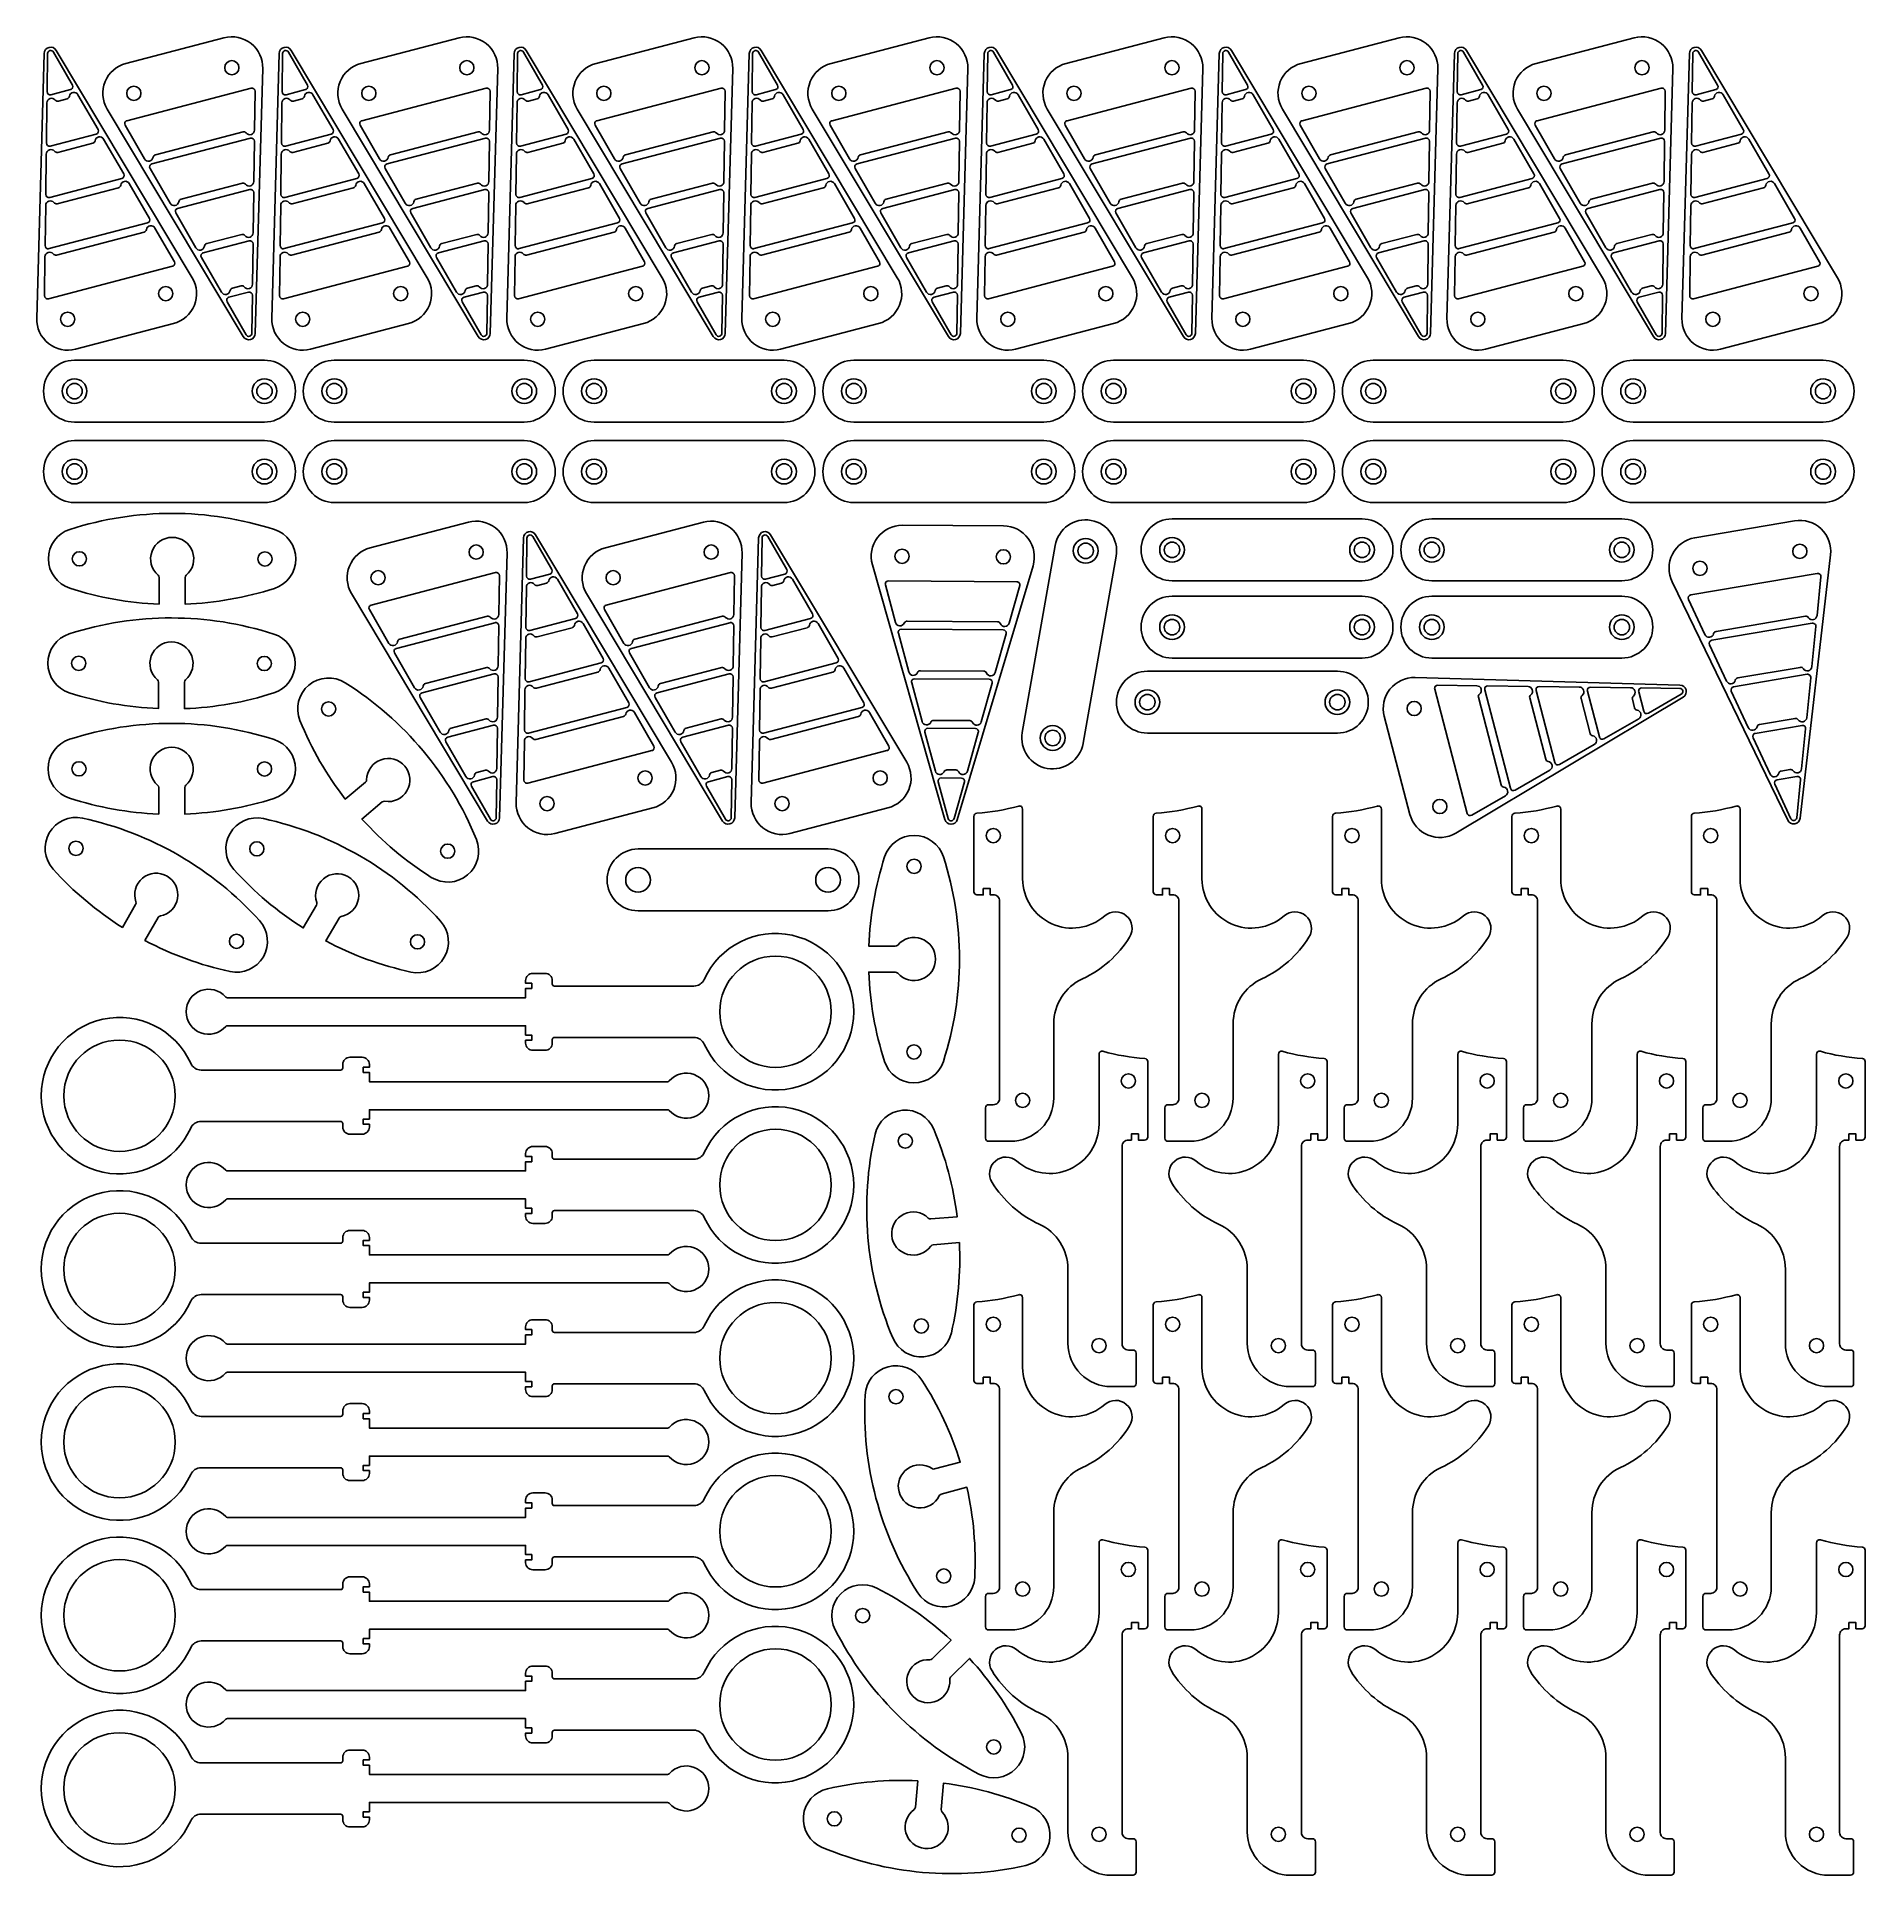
# Model space of a CAD drawing. Header units: millimetres. Extents: x -189 to 106, y -240 to 57.
import ezdxf

# ---------------------------------------------------------------- set-up
doc = ezdxf.new("R2010")
doc.units = ezdxf.units.MM
doc.layers.get('0').update_dxf_attribs({"linetype": 'CONTINUOUS'})

msp = doc.modelspace()

# ---------------------------------------------------------------- linework, layer by layer
for p, q in [((-24.79, -24.94), (-30.12, -55.2)), ((-20.28, -56.93), (-14.94, -26.68))]:
    msp.add_line(p, q)
for points in [[(-154.13, 9.33, -0.750206), (-156.07, 8.82), (-178.07, 45.59, -0.499922), (-175.04, 52.99), (-159.19, 57.13, -0.499922), (-152.93, 52.15)], [(-116.13, 9.33, -0.750206), (-118.07, 8.82), (-140.07, 45.59, -0.499922), (-137.04, 52.99), (-121.19, 57.13, -0.499922), (-114.93, 52.15)], [(-78.13, 9.33, -0.750206), (-80.07, 8.82), (-102.07, 45.59, -0.499922), (-99.04, 52.99), (-83.19, 57.13, -0.499922), (-76.93, 52.15)], [(-40.13, 9.33, -0.750206), (-42.07, 8.82), (-64.07, 45.59, -0.499922), (-61.04, 52.99), (-45.19, 57.13, -0.499922), (-38.93, 52.15)], [(-2.13, 9.33, -0.750206), (-4.07, 8.82), (-26.07, 45.59, -0.499922), (-23.04, 52.99), (-7.19, 57.13, -0.499922), (-0.93, 52.15)], [(35.87, 9.33, -0.750206), (33.93, 8.82), (11.93, 45.59, -0.499922), (14.96, 52.99), (30.81, 57.13, -0.499922), (37.07, 52.15)], [(73.87, 9.33, -0.750206), (71.93, 8.82), (49.93, 45.59, -0.499922), (52.96, 52.99), (68.81, 57.13, -0.499922), (75.07, 52.15)], [(-188.26, 54.6, -0.750206), (-186.31, 55.1), (-164.32, 18.34, -0.499922), (-167.35, 10.93), (-183.2, 6.79, -0.499922), (-189.46, 11.77)], [(-183.69, 49.48), (-186.77, 54.82, 0.762149), (-187.71, 54.57), (-187.79, 48.42, 0.495178), (-187.16, 47.93), (-184, 48.75, 0.495178)], [(-150.26, 54.6, -0.750206), (-148.31, 55.1), (-126.32, 18.34, -0.499922), (-129.35, 10.93), (-145.2, 6.79, -0.499922), (-151.46, 11.77)], [(-145.69, 49.48), (-148.77, 54.82, 0.762149), (-149.71, 54.57), (-149.79, 48.42, 0.495178), (-149.16, 47.93), (-146, 48.75, 0.495178)], [(-112.26, 54.6, -0.750206), (-110.31, 55.1), (-88.32, 18.34, -0.499922), (-91.35, 10.93), (-107.2, 6.79, -0.499922), (-113.46, 11.77)], [(-107.69, 49.48), (-110.77, 54.82, 0.762149), (-111.71, 54.57), (-111.79, 48.42, 0.495178), (-111.16, 47.93), (-108, 48.75, 0.495178)], [(-74.26, 54.6, -0.750206), (-72.31, 55.1), (-50.32, 18.34, -0.499922), (-53.35, 10.93), (-69.2, 6.79, -0.499922), (-75.46, 11.77)], [(-69.69, 49.48), (-72.77, 54.82, 0.762149), (-73.71, 54.57), (-73.79, 48.42, 0.495178), (-73.16, 47.93), (-70, 48.75, 0.495178)], [(-36.26, 54.6, -0.750206), (-34.31, 55.1), (-12.32, 18.34, -0.499922), (-15.35, 10.93), (-31.2, 6.79, -0.499922), (-37.46, 11.77)], [(-31.69, 49.48), (-34.77, 54.82, 0.762149), (-35.71, 54.57), (-35.79, 48.42, 0.495178), (-35.16, 47.93), (-32, 48.75, 0.495178)], [(1.74, 54.6, -0.750206), (3.69, 55.1), (25.68, 18.34, -0.499922), (22.65, 10.93), (6.8, 6.79, -0.499922), (0.54, 11.77)], [(6.31, 49.48), (3.23, 54.82, 0.762149), (2.29, 54.57), (2.21, 48.42, 0.495178), (2.84, 47.93), (6, 48.75, 0.495178)], [(39.74, 54.6, -0.750206), (41.69, 55.1), (63.68, 18.34, -0.499922), (60.65, 10.93), (44.8, 6.79, -0.499922), (38.54, 11.77)], [(44.31, 49.48), (41.23, 54.82, 0.762149), (40.29, 54.57), (40.21, 48.42, 0.495178), (40.84, 47.93), (44, 48.75, 0.495178)], [(77.74, 54.6, -0.750206), (79.69, 55.1), (101.68, 18.34, -0.499922), (98.65, 10.93), (82.8, 6.79, -0.499922), (76.54, 11.77)], [(82.31, 49.48), (79.23, 54.82, 0.762149), (78.29, 54.57), (78.21, 48.42, 0.495178), (78.84, 47.93), (82, 48.75, 0.495178)], [(-184.55, 47.26), (-185.95, 46.9, -0.298217), (-186.47, 47.07, 0.70704), (-187.81, 46.62), (-187.89, 40.12, 0.495178), (-187.27, 39.63), (-179.85, 41.57, 0.495178), (-179.54, 42.3), (-182.8, 47.93, 0.70704), (-184.19, 47.67, -0.298217)], [(-154.8, 48.98), (-174.88, 43.73, 0.495178), (-175.18, 43), (-172.04, 37.55, 0.70704), (-170.65, 37.81, -0.298217), (-170.28, 38.21), (-156.11, 41.91, -0.298217), (-155.59, 41.74, 0.70704), (-154.25, 42.19), (-154.17, 48.49, 0.495178)], [(-146.55, 47.26), (-147.95, 46.9, -0.298217), (-148.47, 47.07, 0.70704), (-149.81, 46.62), (-149.89, 40.12, 0.495178), (-149.27, 39.63), (-141.85, 41.57, 0.495178), (-141.54, 42.3), (-144.8, 47.93, 0.70704), (-146.19, 47.67, -0.298217)], [(-116.8, 48.98), (-136.88, 43.73, 0.495178), (-137.18, 43), (-134.04, 37.55, 0.70704), (-132.65, 37.81, -0.298217), (-132.28, 38.21), (-118.11, 41.91, -0.298217), (-117.59, 41.74, 0.70704), (-116.25, 42.19), (-116.17, 48.49, 0.495178)], [(-108.55, 47.26), (-109.95, 46.9, -0.298217), (-110.47, 47.07, 0.70704), (-111.81, 46.62), (-111.89, 40.12, 0.495178), (-111.27, 39.63), (-103.85, 41.57, 0.495178), (-103.54, 42.3), (-106.8, 47.93, 0.70704), (-108.19, 47.67, -0.298217)], [(-78.8, 48.98), (-98.88, 43.73, 0.495178), (-99.18, 43), (-96.04, 37.55, 0.70704), (-94.65, 37.81, -0.298217), (-94.28, 38.21), (-80.11, 41.91, -0.298217), (-79.59, 41.74, 0.70704), (-78.25, 42.19), (-78.17, 48.49, 0.495178)], [(-70.55, 47.26), (-71.95, 46.9, -0.298217), (-72.47, 47.07, 0.70704), (-73.81, 46.62), (-73.89, 40.12, 0.495178), (-73.27, 39.63), (-65.85, 41.57, 0.495178), (-65.54, 42.3), (-68.8, 47.93, 0.70704), (-70.19, 47.67, -0.298217)], [(-40.8, 48.98), (-60.88, 43.73, 0.495178), (-61.18, 43), (-58.04, 37.55, 0.70704), (-56.65, 37.81, -0.298217), (-56.28, 38.21), (-42.11, 41.91, -0.298217), (-41.59, 41.74, 0.70704), (-40.25, 42.19), (-40.17, 48.49, 0.495178)], [(-32.55, 47.26), (-33.95, 46.9, -0.298217), (-34.47, 47.07, 0.70704), (-35.81, 46.62), (-35.89, 40.12, 0.495178), (-35.27, 39.63), (-27.85, 41.57, 0.495178), (-27.54, 42.3), (-30.8, 47.93, 0.70704), (-32.19, 47.67, -0.298217)], [(-2.8, 48.98), (-22.88, 43.73, 0.495178), (-23.18, 43), (-20.04, 37.55, 0.70704), (-18.65, 37.81, -0.298217), (-18.28, 38.21), (-4.11, 41.91, -0.298217), (-3.59, 41.74, 0.70704), (-2.25, 42.19), (-2.17, 48.49, 0.495178)], [(5.45, 47.26), (4.05, 46.9, -0.298217), (3.53, 47.07, 0.70704), (2.19, 46.62), (2.11, 40.12, 0.495178), (2.73, 39.63), (10.15, 41.57, 0.495178), (10.46, 42.3), (7.2, 47.93, 0.70704), (5.81, 47.67, -0.298217)], [(35.2, 48.98), (15.12, 43.73, 0.495178), (14.82, 43), (17.96, 37.55, 0.70704), (19.35, 37.81, -0.298217), (19.72, 38.21), (33.89, 41.91, -0.298217), (34.41, 41.74, 0.70704), (35.75, 42.19), (35.83, 48.49, 0.495178)], [(43.45, 47.26), (42.05, 46.9, -0.298217), (41.53, 47.07, 0.70704), (40.19, 46.62), (40.11, 40.12, 0.495178), (40.73, 39.63), (48.15, 41.57, 0.495178), (48.46, 42.3), (45.2, 47.93, 0.70704), (43.81, 47.67, -0.298217)], [(73.2, 48.98), (53.12, 43.73, 0.495178), (52.82, 43), (55.96, 37.55, 0.70704), (57.35, 37.81, -0.298217), (57.72, 38.21), (71.89, 41.91, -0.298217), (72.41, 41.74, 0.70704), (73.75, 42.19), (73.83, 48.49, 0.495178)], [(81.45, 47.26), (80.05, 46.9, -0.298217), (79.53, 47.07, 0.70704), (78.19, 46.62), (78.11, 40.12, 0.495178), (78.73, 39.63), (86.15, 41.57, 0.495178), (86.46, 42.3), (83.2, 47.93, 0.70704), (81.81, 47.67, -0.298217)], [(-187.37, 31.33), (-175.7, 34.38, 0.495178), (-175.39, 35.12), (-178.65, 40.74, 0.70704), (-180.04, 40.48, -0.298217), (-180.4, 40.08), (-186.06, 38.6, -0.298217), (-186.58, 38.78, 0.70704), (-187.92, 38.32), (-188, 31.82, 0.495178)], [(-166.13, 31.03), (-156.22, 33.62, -0.298217), (-155.7, 33.44, 0.70704), (-154.36, 33.9), (-154.28, 40.4, 0.495178), (-154.9, 40.89), (-170.83, 36.73, 0.495178), (-171.14, 35.99), (-167.89, 30.37, 0.70704), (-166.5, 30.62, -0.298217)], [(-149.37, 31.33), (-137.7, 34.38, 0.495178), (-137.39, 35.12), (-140.65, 40.74, 0.70704), (-142.04, 40.48, -0.298217), (-142.4, 40.08), (-148.06, 38.6, -0.298217), (-148.58, 38.78, 0.70704), (-149.92, 38.32), (-150, 31.82, 0.495178)], [(-128.13, 31.03), (-118.22, 33.62, -0.298217), (-117.7, 33.44, 0.70704), (-116.36, 33.9), (-116.28, 40.4, 0.495178), (-116.9, 40.89), (-132.83, 36.73, 0.495178), (-133.14, 35.99), (-129.89, 30.37, 0.70704), (-128.5, 30.62, -0.298217)], [(-111.37, 31.33), (-99.7, 34.38, 0.495178), (-99.39, 35.12), (-102.65, 40.74, 0.70704), (-104.04, 40.48, -0.298217), (-104.4, 40.08), (-110.06, 38.6, -0.298217), (-110.58, 38.78, 0.70704), (-111.92, 38.32), (-112, 31.82, 0.495178)], [(-90.13, 31.03), (-80.22, 33.62, -0.298217), (-79.7, 33.44, 0.70704), (-78.36, 33.9), (-78.28, 40.4, 0.495178), (-78.9, 40.89), (-94.83, 36.73, 0.495178), (-95.14, 35.99), (-91.89, 30.37, 0.70704), (-90.5, 30.62, -0.298217)], [(-73.37, 31.33), (-61.7, 34.38, 0.495178), (-61.39, 35.12), (-64.65, 40.74, 0.70704), (-66.04, 40.48, -0.298217), (-66.4, 40.08), (-72.06, 38.6, -0.298217), (-72.58, 38.78, 0.70704), (-73.92, 38.32), (-74, 31.82, 0.495178)], [(-52.13, 31.03), (-42.22, 33.62, -0.298217), (-41.7, 33.44, 0.70704), (-40.36, 33.9), (-40.28, 40.4, 0.495178), (-40.9, 40.89), (-56.83, 36.73, 0.495178), (-57.14, 35.99), (-53.89, 30.37, 0.70704), (-52.5, 30.62, -0.298217)], [(-35.37, 31.33), (-23.7, 34.38, 0.495178), (-23.39, 35.12), (-26.65, 40.74, 0.70704), (-28.04, 40.48, -0.298217), (-28.4, 40.08), (-34.06, 38.6, -0.298217), (-34.58, 38.78, 0.70704), (-35.92, 38.32), (-36, 31.82, 0.495178)], [(-14.13, 31.03), (-4.22, 33.62, -0.298217), (-3.7, 33.44, 0.70704), (-2.36, 33.9), (-2.28, 40.4, 0.495178), (-2.9, 40.89), (-18.83, 36.73, 0.495178), (-19.14, 35.99), (-15.89, 30.37, 0.70704), (-14.5, 30.62, -0.298217)], [(2.63, 31.33), (14.3, 34.38, 0.495178), (14.61, 35.12), (11.35, 40.74, 0.70704), (9.96, 40.48, -0.298217), (9.6, 40.08), (3.94, 38.6, -0.298217), (3.42, 38.78, 0.70704), (2.08, 38.32), (2, 31.82, 0.495178)], [(23.87, 31.03), (33.78, 33.62, -0.298217), (34.3, 33.44, 0.70704), (35.64, 33.9), (35.72, 40.4, 0.495178), (35.1, 40.89), (19.17, 36.73, 0.495178), (18.86, 35.99), (22.11, 30.37, 0.70704), (23.5, 30.62, -0.298217)], [(40.63, 31.33), (52.3, 34.38, 0.495178), (52.61, 35.12), (49.35, 40.74, 0.70704), (47.96, 40.48, -0.298217), (47.6, 40.08), (41.94, 38.6, -0.298217), (41.42, 38.78, 0.70704), (40.08, 38.32), (40, 31.82, 0.495178)], [(61.87, 31.03), (71.78, 33.62, -0.298217), (72.3, 33.44, 0.70704), (73.64, 33.9), (73.72, 40.4, 0.495178), (73.1, 40.89), (57.17, 36.73, 0.495178), (56.86, 35.99), (60.11, 30.37, 0.70704), (61.5, 30.62, -0.298217)], [(78.63, 31.33), (90.3, 34.38, 0.495178), (90.61, 35.12), (87.35, 40.74, 0.70704), (85.96, 40.48, -0.298217), (85.6, 40.08), (79.94, 38.6, -0.298217), (79.42, 38.78, 0.70704), (78.08, 38.32), (78, 31.82, 0.495178)], [(-176.25, 32.89), (-186.17, 30.31, -0.298217), (-186.68, 30.48, 0.70704), (-188.02, 30.03), (-188.11, 23.53, 0.495178), (-187.48, 23.04), (-171.55, 27.2, 0.495178), (-171.24, 27.93), (-174.5, 33.56, 0.70704), (-175.89, 33.3, -0.298217)], [(-138.25, 32.89), (-148.17, 30.31, -0.298217), (-148.68, 30.48, 0.70704), (-150.02, 30.03), (-150.11, 23.53, 0.495178), (-149.48, 23.04), (-133.55, 27.2, 0.495178), (-133.24, 27.93), (-136.5, 33.56, 0.70704), (-137.89, 33.3, -0.298217)], [(-100.25, 32.89), (-110.17, 30.31, -0.298217), (-110.68, 30.48, 0.70704), (-112.02, 30.03), (-112.11, 23.53, 0.495178), (-111.48, 23.04), (-95.55, 27.2, 0.495178), (-95.24, 27.93), (-98.5, 33.56, 0.70704), (-99.89, 33.3, -0.298217)], [(-62.25, 32.89), (-72.17, 30.31, -0.298217), (-72.68, 30.48, 0.70704), (-74.02, 30.03), (-74.11, 23.53, 0.495178), (-73.48, 23.04), (-57.55, 27.2, 0.495178), (-57.24, 27.93), (-60.5, 33.56, 0.70704), (-61.89, 33.3, -0.298217)], [(-24.25, 32.89), (-34.17, 30.31, -0.298217), (-34.68, 30.48, 0.70704), (-36.02, 30.03), (-36.11, 23.53, 0.495178), (-35.48, 23.04), (-19.55, 27.2, 0.495178), (-19.24, 27.93), (-22.5, 33.56, 0.70704), (-23.89, 33.3, -0.298217)], [(13.75, 32.89), (3.83, 30.31, -0.298217), (3.32, 30.48, 0.70704), (1.98, 30.03), (1.89, 23.53, 0.495178), (2.52, 23.04), (18.45, 27.2, 0.495178), (18.76, 27.93), (15.5, 33.56, 0.70704), (14.11, 33.3, -0.298217)], [(51.75, 32.89), (41.83, 30.31, -0.298217), (41.32, 30.48, 0.70704), (39.98, 30.03), (39.89, 23.53, 0.495178), (40.52, 23.04), (56.45, 27.2, 0.495178), (56.76, 27.93), (53.5, 33.56, 0.70704), (52.11, 33.3, -0.298217)], [(89.75, 32.89), (79.83, 30.31, -0.298217), (79.32, 30.48, 0.70704), (77.98, 30.03), (77.89, 23.53, 0.495178), (78.52, 23.04), (94.45, 27.2, 0.495178), (94.76, 27.93), (91.5, 33.56, 0.70704), (90.11, 33.3, -0.298217)], [(-155.01, 32.59), (-166.68, 29.54, 0.495178), (-166.99, 28.81), (-163.74, 23.18, 0.70704), (-162.35, 23.44, -0.298217), (-161.98, 23.85), (-156.32, 25.32, -0.298217), (-155.81, 25.15, 0.70704), (-154.47, 25.6), (-154.38, 32.1, 0.495178)], [(-117.01, 32.59), (-128.68, 29.54, 0.495178), (-128.99, 28.81), (-125.74, 23.18, 0.70704), (-124.35, 23.44, -0.298217), (-123.98, 23.85), (-118.32, 25.32, -0.298217), (-117.81, 25.15, 0.70704), (-116.47, 25.6), (-116.38, 32.1, 0.495178)], [(-79.01, 32.59), (-90.68, 29.54, 0.495178), (-90.99, 28.81), (-87.74, 23.18, 0.70704), (-86.35, 23.44, -0.298217), (-85.98, 23.85), (-80.32, 25.32, -0.298217), (-79.81, 25.15, 0.70704), (-78.47, 25.6), (-78.38, 32.1, 0.495178)], [(-41.01, 32.59), (-52.68, 29.54, 0.495178), (-52.99, 28.81), (-49.74, 23.18, 0.70704), (-48.35, 23.44, -0.298217), (-47.98, 23.85), (-42.32, 25.32, -0.298217), (-41.81, 25.15, 0.70704), (-40.47, 25.6), (-40.38, 32.1, 0.495178)], [(-3.01, 32.59), (-14.68, 29.54, 0.495178), (-14.99, 28.81), (-11.74, 23.18, 0.70704), (-10.35, 23.44, -0.298217), (-9.98, 23.85), (-4.32, 25.32, -0.298217), (-3.81, 25.15, 0.70704), (-2.47, 25.6), (-2.38, 32.1, 0.495178)], [(34.99, 32.59), (23.32, 29.54, 0.495178), (23.01, 28.81), (26.26, 23.18, 0.70704), (27.65, 23.44, -0.298217), (28.02, 23.85), (33.68, 25.32, -0.298217), (34.19, 25.15, 0.70704), (35.53, 25.6), (35.62, 32.1, 0.495178)], [(72.99, 32.59), (61.32, 29.54, 0.495178), (61.01, 28.81), (64.26, 23.18, 0.70704), (65.65, 23.44, -0.298217), (66.02, 23.85), (71.68, 25.32, -0.298217), (72.19, 25.15, 0.70704), (73.53, 25.6), (73.62, 32.1, 0.495178)], [(-187.58, 14.95), (-167.51, 20.19, 0.495178), (-167.2, 20.93), (-170.35, 26.37, 0.70704), (-171.74, 26.12, -0.298217), (-172.1, 25.71), (-186.27, 22.01, -0.298217), (-186.79, 22.18, 0.70704), (-188.13, 21.73), (-188.21, 15.44, 0.495178)], [(-157.83, 16.66), (-156.43, 17.03, -0.298217), (-155.91, 16.85, 0.70704), (-154.57, 17.31), (-154.49, 23.8, 0.495178), (-155.12, 24.29), (-162.53, 22.36, 0.495178), (-162.84, 21.62), (-159.59, 16, 0.70704), (-158.2, 16.26, -0.298217)], [(-149.58, 14.95), (-129.51, 20.19, 0.495178), (-129.2, 20.93), (-132.35, 26.37, 0.70704), (-133.74, 26.12, -0.298217), (-134.1, 25.71), (-148.27, 22.01, -0.298217), (-148.79, 22.18, 0.70704), (-150.13, 21.73), (-150.21, 15.44, 0.495178)], [(-119.83, 16.66), (-118.43, 17.03, -0.298217), (-117.91, 16.85, 0.70704), (-116.57, 17.31), (-116.49, 23.8, 0.495178), (-117.12, 24.29), (-124.53, 22.36, 0.495178), (-124.84, 21.62), (-121.59, 16, 0.70704), (-120.2, 16.26, -0.298217)], [(-111.58, 14.95), (-91.51, 20.19, 0.495178), (-91.2, 20.93), (-94.35, 26.37, 0.70704), (-95.74, 26.12, -0.298217), (-96.1, 25.71), (-110.27, 22.01, -0.298217), (-110.79, 22.18, 0.70704), (-112.13, 21.73), (-112.21, 15.44, 0.495178)], [(-81.83, 16.66), (-80.43, 17.03, -0.298217), (-79.91, 16.85, 0.70704), (-78.57, 17.31), (-78.49, 23.8, 0.495178), (-79.12, 24.29), (-86.53, 22.36, 0.495178), (-86.84, 21.62), (-83.59, 16, 0.70704), (-82.2, 16.26, -0.298217)], [(-73.58, 14.95), (-53.51, 20.19, 0.495178), (-53.2, 20.93), (-56.35, 26.37, 0.70704), (-57.74, 26.12, -0.298217), (-58.1, 25.71), (-72.27, 22.01, -0.298217), (-72.79, 22.18, 0.70704), (-74.13, 21.73), (-74.21, 15.44, 0.495178)], [(-43.83, 16.66), (-42.43, 17.03, -0.298217), (-41.91, 16.85, 0.70704), (-40.57, 17.31), (-40.49, 23.8, 0.495178), (-41.12, 24.29), (-48.53, 22.36, 0.495178), (-48.84, 21.62), (-45.59, 16, 0.70704), (-44.2, 16.26, -0.298217)], [(-35.58, 14.95), (-15.51, 20.19, 0.495178), (-15.2, 20.93), (-18.35, 26.37, 0.70704), (-19.74, 26.12, -0.298217), (-20.1, 25.71), (-34.27, 22.01, -0.298217), (-34.79, 22.18, 0.70704), (-36.13, 21.73), (-36.21, 15.44, 0.495178)], [(-5.83, 16.66), (-4.43, 17.03, -0.298217), (-3.91, 16.85, 0.70704), (-2.57, 17.31), (-2.49, 23.8, 0.495178), (-3.12, 24.29), (-10.53, 22.36, 0.495178), (-10.84, 21.62), (-7.59, 16, 0.70704), (-6.2, 16.26, -0.298217)], [(2.42, 14.95), (22.49, 20.19, 0.495178), (22.8, 20.93), (19.65, 26.37, 0.70704), (18.26, 26.12, -0.298217), (17.9, 25.71), (3.73, 22.01, -0.298217), (3.21, 22.18, 0.70704), (1.87, 21.73), (1.79, 15.44, 0.495178)], [(32.17, 16.66), (33.57, 17.03, -0.298217), (34.09, 16.85, 0.70704), (35.43, 17.31), (35.51, 23.8, 0.495178), (34.88, 24.29), (27.47, 22.36, 0.495178), (27.16, 21.62), (30.41, 16, 0.70704), (31.8, 16.26, -0.298217)], [(40.42, 14.95), (60.49, 20.19, 0.495178), (60.8, 20.93), (57.65, 26.37, 0.70704), (56.26, 26.12, -0.298217), (55.9, 25.71), (41.73, 22.01, -0.298217), (41.21, 22.18, 0.70704), (39.87, 21.73), (39.79, 15.44, 0.495178)], [(70.17, 16.66), (71.57, 17.03, -0.298217), (72.09, 16.85, 0.70704), (73.43, 17.31), (73.51, 23.8, 0.495178), (72.88, 24.29), (65.47, 22.36, 0.495178), (65.16, 21.62), (68.41, 16, 0.70704), (69.8, 16.26, -0.298217)], [(78.42, 14.95), (98.49, 20.19, 0.495178), (98.8, 20.93), (95.65, 26.37, 0.70704), (94.26, 26.12, -0.298217), (93.9, 25.71), (79.73, 22.01, -0.298217), (79.21, 22.18, 0.70704), (77.87, 21.73), (77.79, 15.44, 0.495178)], [(-158.69, 14.44), (-155.61, 9.11, 0.762149), (-154.68, 9.35), (-154.6, 15.51, 0.495178), (-155.22, 16), (-158.38, 15.17, 0.495178)], [(-120.69, 14.44), (-117.61, 9.11, 0.762149), (-116.68, 9.35), (-116.6, 15.51, 0.495178), (-117.22, 16), (-120.38, 15.17, 0.495178)], [(-82.69, 14.44), (-79.61, 9.11, 0.762149), (-78.68, 9.35), (-78.6, 15.51, 0.495178), (-79.22, 16), (-82.38, 15.17, 0.495178)], [(-44.69, 14.44), (-41.61, 9.11, 0.762149), (-40.68, 9.35), (-40.6, 15.51, 0.495178), (-41.22, 16), (-44.38, 15.17, 0.495178)], [(-6.69, 14.44), (-3.61, 9.11, 0.762149), (-2.68, 9.35), (-2.6, 15.51, 0.495178), (-3.22, 16), (-6.38, 15.17, 0.495178)], [(31.31, 14.44), (34.39, 9.11, 0.762149), (35.32, 9.35), (35.4, 15.51, 0.495178), (34.78, 16), (31.62, 15.17, 0.495178)], [(69.31, 14.44), (72.39, 9.11, 0.762149), (73.32, 9.35), (73.4, 15.51, 0.495178), (72.78, 16), (69.62, 15.17, 0.495178)], [(-183.36, -5, -1), (-183.36, 5), (-152.64, 5, -1), (-152.64, -5)], [(-141.36, -5, -1), (-141.36, 5), (-110.64, 5, -1), (-110.64, -5)], [(-99.36, -5, -1), (-99.36, 5), (-68.64, 5, -1), (-68.64, -5)], [(-57.36, -5, -1), (-57.36, 5), (-26.64, 5, -1), (-26.64, -5)], [(-15.36, -5, -1), (-15.36, 5), (15.36, 5, -1), (15.36, -5)], [(26.64, -5, -1), (26.64, 5), (57.36, 5, -1), (57.36, -5)], [(68.64, -5, -1), (68.64, 5), (99.36, 5, -1), (99.36, -5)], [(-183.36, -18, -1), (-183.36, -8), (-152.64, -8, -1), (-152.64, -18)], [(-141.36, -18, -1), (-141.36, -8), (-110.64, -8, -1), (-110.64, -18)], [(-99.36, -18, -1), (-99.36, -8), (-68.64, -8, -1), (-68.64, -18)], [(-57.36, -18, -1), (-57.36, -8), (-26.64, -8, -1), (-26.64, -18)], [(-15.36, -18, -1), (-15.36, -8), (15.36, -8, -1), (15.36, -18)], [(26.64, -18, -1), (26.64, -8), (57.36, -8, -1), (57.36, -18)], [(68.64, -18, -1), (68.64, -8), (99.36, -8, -1), (99.36, -18)], [(-169.68, -30.14), (-169.68, -34.43, -0.068152), (-184.11, -31.86, -0.728869), (-184.1, -22.34, -0.156826), (-151.03, -22.37, -0.728869), (-151.04, -31.89, -0.068152), (-165.48, -34.43), (-165.47, -30.15, -0.217781), (-165.29, -29.76, 2.684924), (-169.85, -29.75, -0.217781)], [(-5.9, -30.65, -1), (-5.9, -20.65), (24.82, -20.65, -1), (24.82, -30.65)], [(36.1, -30.65, -1), (36.1, -20.65), (66.82, -20.65, -1), (66.82, -30.65)], [(-114.62, -68.99, -0.750206), (-116.57, -69.5), (-138.56, -32.73, -0.499922), (-135.53, -25.32), (-119.68, -21.18, -0.499922), (-113.42, -26.16)], [(-110.75, -23.72, -0.750206), (-108.8, -23.21), (-86.81, -59.98, -0.499922), (-89.84, -67.38), (-105.69, -71.52, -0.499922), (-111.95, -66.54)], [(-106.19, -28.83), (-109.27, -23.5, 0.762149), (-110.2, -23.74), (-110.28, -29.9, 0.495178), (-109.65, -30.39), (-106.49, -29.56, 0.495178)], [(-76.62, -68.99, -0.750206), (-78.57, -69.5), (-100.56, -32.73, -0.499922), (-97.53, -25.32), (-81.68, -21.18, -0.499922), (-75.42, -26.16)], [(-72.75, -23.72, -0.750206), (-70.8, -23.21), (-48.81, -59.98, -0.499922), (-51.84, -67.38), (-67.69, -71.52, -0.499922), (-73.95, -66.54)], [(-68.19, -28.83), (-71.27, -23.5, 0.762149), (-72.2, -23.74), (-72.28, -29.9, 0.495178), (-71.65, -30.39), (-68.49, -29.56, 0.495178)], [(-40.62, -69.28, -0.750206), (-42.64, -69.26), (-54.36, -28.06, -0.499922), (-49.52, -21.69), (-33.14, -21.79, -0.499922), (-28.38, -28.22)], [(95.64, -69.03, -0.750206), (93.65, -69.37), (74.95, -30.83, -0.499922), (78.61, -23.71), (94.76, -20.97, -0.499922), (100.57, -26.48)], [(-115.29, -29.34), (-135.37, -34.58, 0.495178), (-135.68, -35.32), (-132.53, -40.77, 0.70704), (-131.14, -40.51, -0.298217), (-130.77, -40.1), (-116.6, -36.4, -0.298217), (-116.08, -36.57, 0.70704), (-114.75, -36.12), (-114.66, -29.83, 0.495178)], [(-77.29, -29.34), (-97.37, -34.58, 0.495178), (-97.68, -35.32), (-94.53, -40.77, 0.70704), (-93.14, -40.51, -0.298217), (-92.77, -40.1), (-78.6, -36.4, -0.298217), (-78.08, -36.57, 0.70704), (-76.75, -36.12), (-76.66, -29.83, 0.495178)], [(98.42, -29.48), (77.96, -32.95, 0.495178), (77.59, -33.66), (80.25, -39.36, 0.70704), (81.66, -39.22, -0.298217), (82.06, -38.85), (96.5, -36.4, -0.298217), (97, -36.62, 0.70704), (98.38, -36.28), (99, -30.02, 0.495178)], [(-107.05, -31.05), (-108.44, -31.42, -0.298217), (-108.96, -31.24, 0.70704), (-110.3, -31.7), (-110.39, -38.2, 0.495178), (-109.76, -38.69), (-102.34, -36.75, 0.495178), (-102.04, -36.01), (-105.29, -30.39, 0.70704), (-106.68, -30.65, -0.298217)], [(-69.05, -31.05), (-70.44, -31.42, -0.298217), (-70.96, -31.24, 0.70704), (-72.3, -31.7), (-72.39, -38.2, 0.495178), (-71.76, -38.69), (-64.34, -36.75, 0.495178), (-64.04, -36.01), (-67.29, -30.39, 0.70704), (-68.68, -30.65, -0.298217)], [(-31.01, -30.8), (-51.76, -30.67, 0.495178), (-52.25, -31.3), (-50.62, -37.38, 0.70704), (-49.21, -37.49, -0.298217), (-48.75, -37.19), (-34.11, -37.29, -0.298217), (-33.65, -37.59, 0.70704), (-32.24, -37.5), (-30.53, -31.44, 0.495178)], [(-5.9, -43.15, -1), (-5.9, -33.15), (24.82, -33.15, -1), (24.82, -43.15)], [(36.1, -43.15, -1), (36.1, -33.15), (66.82, -33.15, -1), (66.82, -43.15)], [(-169.78, -47.04), (-169.79, -51.32, -0.068152), (-184.21, -48.76, -0.728869), (-184.2, -39.24, -0.156826), (-151.14, -39.27, -0.728869), (-151.15, -48.79, -0.068152), (-165.58, -51.33), (-165.58, -47.04, -0.217781), (-165.4, -46.65, 2.684924), (-169.96, -46.65, -0.217781)], [(-126.62, -47.28), (-116.71, -44.7, -0.298217), (-116.19, -44.87, 0.70704), (-114.85, -44.42), (-114.77, -37.92, 0.495178), (-115.39, -37.43), (-131.32, -41.59, 0.495178), (-131.63, -42.32), (-128.38, -47.95, 0.70704), (-126.99, -47.69, -0.298217)], [(-109.87, -46.98), (-98.19, -43.93, 0.495178), (-97.89, -43.2), (-101.14, -37.57, 0.70704), (-102.53, -37.83, -0.298217), (-102.9, -38.24), (-108.55, -39.71, -0.298217), (-109.07, -39.54, 0.70704), (-110.41, -39.99), (-110.49, -46.49, 0.495178)], [(-88.62, -47.28), (-78.71, -44.7, -0.298217), (-78.19, -44.87, 0.70704), (-76.85, -44.42), (-76.77, -37.92, 0.495178), (-77.39, -37.43), (-93.32, -41.59, 0.495178), (-93.63, -42.32), (-90.38, -47.95, 0.70704), (-88.99, -47.69, -0.298217)], [(-71.87, -46.98), (-60.19, -43.93, 0.495178), (-59.89, -43.2), (-63.14, -37.57, 0.70704), (-64.53, -37.83, -0.298217), (-64.9, -38.24), (-70.55, -39.71, -0.298217), (-71.07, -39.54, 0.70704), (-72.41, -39.99), (-72.49, -46.49, 0.495178)], [(-46.6, -45.21), (-36.36, -45.27, -0.298217), (-35.9, -45.57, 0.70704), (-34.49, -45.48), (-32.73, -39.23, 0.495178), (-33.2, -38.59), (-49.67, -38.49, 0.495178), (-50.15, -39.12), (-48.47, -45.39, 0.70704), (-47.06, -45.5, -0.298217)], [(85.57, -46.37), (95.67, -44.65, -0.298217), (96.17, -44.87, 0.70704), (97.55, -44.54), (98.2, -38.07, 0.495178), (97.61, -37.53), (81.38, -40.28, 0.495178), (81.01, -40.99), (83.76, -46.88, 0.70704), (85.17, -46.74, -0.298217)], [(-98.75, -45.42), (-108.66, -48.01, -0.298217), (-109.18, -47.84, 0.70704), (-110.52, -48.29), (-110.6, -54.79, 0.495178), (-109.97, -55.28), (-94.04, -51.12, 0.495178), (-93.74, -50.38), (-96.99, -44.76, 0.70704), (-98.38, -45.01, -0.298217)], [(-60.75, -45.42), (-70.66, -48.01, -0.298217), (-71.18, -47.84, 0.70704), (-72.52, -48.29), (-72.6, -54.79, 0.495178), (-71.97, -55.28), (-56.04, -51.12, 0.495178), (-55.74, -50.38), (-58.99, -44.76, 0.70704), (-60.38, -45.01, -0.298217)], [(-136.31, -63.2), (-139.59, -65.95, -0.068152), (-146.9, -53.25, -0.728869), (-139.6, -47.14, -0.156826), (-118.37, -72.49, -0.728869), (-125.67, -78.6, -0.068152), (-136.89, -69.17), (-133.61, -66.42, -0.217781), (-133.19, -66.31, 2.684924), (-136.12, -62.81, -0.217781)], [(-115.5, -45.72), (-127.17, -48.77, 0.495178), (-127.48, -49.51), (-124.23, -55.13, 0.70704), (-122.84, -54.88, -0.298217), (-122.47, -54.47), (-116.82, -52.99, -0.298217), (-116.3, -53.17, 0.70704), (-114.96, -52.71), (-114.88, -46.21, 0.495178)], [(-77.5, -45.72), (-89.17, -48.77, 0.495178), (-89.48, -49.51), (-86.23, -55.13, 0.70704), (-84.84, -54.88, -0.298217), (-84.47, -54.47), (-78.82, -52.99, -0.298217), (-78.3, -53.17, 0.70704), (-76.96, -52.71), (-76.88, -46.21, 0.495178)], [(-35.45, -46.58), (-47.52, -46.5, 0.495178), (-48, -47.13), (-46.32, -53.41, 0.70704), (-44.91, -53.52, -0.298217), (-44.45, -53.22), (-38.61, -53.26, -0.298217), (-38.15, -53.56, 0.70704), (-36.74, -53.47), (-34.98, -47.21, 0.495178)], [(-9.89, -55.28, -1), (-9.89, -45.28), (20.83, -45.28, -1), (20.83, -55.28)], [(76.22, -47.51, -0.750206), (76.73, -49.45), (39.96, -71.44, -0.499922), (32.56, -68.42), (28.41, -52.56, -0.499922), (33.39, -46.3)], [(36.57, -48.18), (41.82, -68.26, 0.495178), (42.55, -68.56), (48, -65.42, 0.70704), (47.74, -64.03, -0.298217), (47.33, -63.66), (43.63, -49.49, -0.298217), (43.81, -48.97, 0.70704), (43.35, -47.63), (37.06, -47.55, 0.495178)], [(96.79, -45.78), (84.89, -47.8, 0.495178), (84.52, -48.51), (87.27, -54.4, 0.70704), (88.68, -54.26, -0.298217), (89.08, -53.89), (94.84, -52.91, -0.298217), (95.34, -53.13, 0.70704), (96.72, -52.79), (97.37, -46.33, 0.495178)], [(54.52, -59.51), (51.93, -49.6, -0.298217), (52.1, -49.08, 0.70704), (51.65, -47.74), (45.15, -47.65, 0.495178), (44.66, -48.28), (48.82, -64.21, 0.495178), (49.55, -64.52), (55.18, -61.27, 0.70704), (54.92, -59.88, -0.298217)], [(52.96, -48.39), (56, -60.06, 0.495178), (56.74, -60.37), (62.37, -57.12, 0.70704), (62.11, -55.73, -0.298217), (61.7, -55.36), (60.22, -49.7, -0.298217), (60.4, -49.18, 0.70704), (59.94, -47.84), (53.45, -47.76, 0.495178)], [(68.89, -51.21), (68.52, -49.81, -0.298217), (68.69, -49.29, 0.70704), (68.24, -47.95), (61.74, -47.87, 0.495178), (61.25, -48.49), (63.19, -55.91, 0.495178), (63.92, -56.22), (69.55, -52.97, 0.70704), (69.29, -51.58, -0.298217)], [(71.11, -52.07), (76.44, -48.99, 0.762149), (76.2, -48.05), (70.04, -47.97, 0.495178), (69.55, -48.6), (70.37, -51.76, 0.495178)], [(-110.08, -63.37), (-90, -58.12, 0.495178), (-89.69, -57.39), (-92.84, -51.94, 0.70704), (-94.23, -52.2, -0.298217), (-94.6, -52.61), (-108.76, -56.31, -0.298217), (-109.28, -56.13, 0.70704), (-110.62, -56.59), (-110.7, -62.88, 0.495178)], [(-72.08, -63.37), (-52, -58.12, 0.495178), (-51.69, -57.39), (-54.84, -51.94, 0.70704), (-56.23, -52.2, -0.298217), (-56.6, -52.61), (-70.76, -56.31, -0.298217), (-71.28, -56.13, 0.70704), (-72.62, -56.59), (-72.7, -62.88, 0.495178)], [(-169.74, -64.08), (-169.75, -68.37, -0.068152), (-184.17, -65.8, -0.728869), (-184.16, -56.28, -0.156826), (-151.1, -56.32, -0.728869), (-151.11, -65.84, -0.068152), (-165.54, -68.37), (-165.54, -64.09, -0.217781), (-165.36, -63.7, 2.684924), (-169.92, -63.69, -0.217781)], [(-118.32, -61.65), (-116.92, -61.29, -0.298217), (-116.4, -61.46, 0.70704), (-115.07, -61.01), (-114.98, -54.51, 0.495178), (-115.61, -54.02), (-123.02, -55.96, 0.495178), (-123.33, -56.69), (-120.08, -62.32, 0.70704), (-118.69, -62.06, -0.298217)], [(-80.32, -61.65), (-78.92, -61.29, -0.298217), (-78.4, -61.46, 0.70704), (-77.07, -61.01), (-76.98, -54.51, 0.495178), (-77.61, -54.02), (-85.02, -55.96, 0.495178), (-85.33, -56.69), (-82.08, -62.32, 0.70704), (-80.69, -62.06, -0.298217)], [(-42.3, -61.23), (-40.86, -61.24, -0.298217), (-40.4, -61.55, 0.70704), (-38.99, -61.45), (-37.23, -55.2, 0.495178), (-37.7, -54.56), (-45.37, -54.51, 0.495178), (-45.86, -55.14), (-44.17, -61.42, 0.70704), (-42.76, -61.53, -0.298217)], [(92.59, -61.41), (94.01, -61.16, -0.298217), (94.51, -61.38, 0.70704), (95.89, -61.05), (96.54, -54.58, 0.495178), (95.96, -54.04), (88.4, -55.32, 0.495178), (88.03, -56.03), (90.78, -61.91, 0.70704), (92.19, -61.78, -0.298217)], [(-119.18, -63.88), (-116.1, -69.21, 0.762149), (-115.17, -68.96), (-115.09, -62.81, 0.495178), (-115.71, -62.32), (-118.87, -63.14, 0.495178)], [(-81.18, -63.88), (-78.1, -69.21, 0.762149), (-77.17, -68.96), (-77.09, -62.81, 0.495178), (-77.71, -62.32), (-80.87, -63.14, 0.495178)], [(91.54, -63.54), (94.14, -69.12, 0.762149), (95.09, -68.96), (95.71, -62.84, 0.495178), (95.13, -62.29), (91.91, -62.84, 0.495178)], [(-43.71, -63.16), (-42.11, -69.11, 0.762149), (-41.15, -69.11), (-39.48, -63.18, 0.495178), (-39.95, -62.55), (-43.22, -62.53, 0.495178)], [(-25.02, -114.27, -0.414214), (-32.02, -121.27), (-35.56, -121.27, -0.414214), (-36.06, -120.77), (-36.06, -115.86, -0.414214), (-35.56, -115.36), (-34.8, -115.36, 0.414214), (-33.8, -114.36), (-33.8, -82.43, 0.414214), (-34.8, -81.43), (-35.3, -81.43), (-35.3, -80.43), (-36.44, -80.43), (-36.44, -81.43), (-37.44, -81.43, -0.414214), (-37.94, -80.93), (-37.94, -68.74, -0.393063), (-37.48, -68.24, 0.048614), (-30.69, -67.08, -0.494779), (-30.06, -67.56), (-30.06, -78.84, 0.643616), (-16.79, -84.83, -0.86276), (-12.76, -88.26, -0.145821), (-20.39, -95.01, 0.29191), (-25.02, -102.27)], [(3.98, -114.27, -0.414214), (-3.02, -121.27), (-6.56, -121.27, -0.414214), (-7.06, -120.77), (-7.06, -115.86, -0.414214), (-6.56, -115.36), (-5.8, -115.36, 0.414214), (-4.8, -114.36), (-4.8, -82.43, 0.414214), (-5.8, -81.43), (-6.3, -81.43), (-6.3, -80.43), (-7.44, -80.43), (-7.44, -81.43), (-8.44, -81.43, -0.414214), (-8.94, -80.93), (-8.94, -68.74, -0.393063), (-8.48, -68.24, 0.048614), (-1.69, -67.08, -0.494779), (-1.06, -67.56), (-1.06, -78.84, 0.643616), (12.21, -84.83, -0.86276), (16.24, -88.26, -0.145821), (8.61, -95.01, 0.29191), (3.98, -102.27)], [(32.98, -114.27, -0.414214), (25.98, -121.27), (22.44, -121.27, -0.414214), (21.94, -120.77), (21.94, -115.86, -0.414214), (22.44, -115.36), (23.2, -115.36, 0.414214), (24.2, -114.36), (24.2, -82.43, 0.414214), (23.2, -81.43), (22.7, -81.43), (22.7, -80.43), (21.56, -80.43), (21.56, -81.43), (20.56, -81.43, -0.414214), (20.06, -80.93), (20.06, -68.74, -0.393063), (20.52, -68.24, 0.048614), (27.31, -67.08, -0.494779), (27.94, -67.56), (27.94, -78.84, 0.643616), (41.21, -84.83, -0.86276), (45.24, -88.26, -0.145821), (37.61, -95.01, 0.29191), (32.98, -102.27)], [(61.98, -114.27, -0.414214), (54.98, -121.27), (51.44, -121.27, -0.414214), (50.94, -120.77), (50.94, -115.86, -0.414214), (51.44, -115.36), (52.2, -115.36, 0.414214), (53.2, -114.36), (53.2, -82.43, 0.414214), (52.2, -81.43), (51.7, -81.43), (51.7, -80.43), (50.56, -80.43), (50.56, -81.43), (49.56, -81.43, -0.414214), (49.06, -80.93), (49.06, -68.74, -0.393063), (49.52, -68.24, 0.048614), (56.31, -67.08, -0.494779), (56.94, -67.56), (56.94, -78.84, 0.643616), (70.21, -84.83, -0.86276), (74.24, -88.26, -0.145821), (66.61, -95.01, 0.29191), (61.98, -102.27)], [(90.98, -114.27, -0.414214), (83.98, -121.27), (80.44, -121.27, -0.414214), (79.94, -120.77), (79.94, -115.86, -0.414214), (80.44, -115.36), (81.2, -115.36, 0.414214), (82.2, -114.36), (82.2, -82.43, 0.414214), (81.2, -81.43), (80.7, -81.43), (80.7, -80.43), (79.56, -80.43), (79.56, -81.43), (78.56, -81.43, -0.414214), (78.06, -80.93), (78.06, -68.74, -0.393063), (78.52, -68.24, 0.048614), (85.31, -67.08, -0.494779), (85.94, -67.56), (85.94, -78.84, 0.643616), (99.21, -84.83, -0.86276), (103.24, -88.26, -0.145821), (95.61, -95.01, 0.29191), (90.98, -102.27)], [(-173.47, -82.99), (-175.62, -86.7, -0.068152), (-186.83, -77.27, -0.728869), (-182.06, -69.03, -0.156826), (-153.45, -85.59, -0.728869), (-158.21, -93.83, -0.068152), (-171.98, -88.81), (-169.83, -85.1, -0.217781), (-169.48, -84.85, 2.684924), (-173.43, -82.57, -0.217781)], [(-144.22, -83.08), (-146.37, -86.79, -0.068152), (-157.58, -77.35, -0.728869), (-152.81, -69.11, -0.156826), (-124.19, -85.67, -0.728869), (-128.96, -93.91, -0.068152), (-142.73, -88.89), (-140.58, -85.18, -0.217781), (-140.23, -84.93, 2.684924), (-144.18, -82.65, -0.217781)], [(-92.24, -84.01, -1), (-92.24, -74.01), (-61.52, -74.01, -1), (-61.52, -84.01)], [(-50.65, -89.72), (-54.93, -89.71, -0.068152), (-52.37, -75.29, -0.728869), (-42.85, -75.3, -0.156826), (-42.88, -108.36, -0.728869), (-52.4, -108.35, -0.068152), (-54.94, -93.92), (-50.65, -93.92, -0.217781), (-50.26, -94.1, 2.684924), (-50.26, -89.54, -0.217781)], [(-105.77, -96.18), (-83.22, -96.18, 0.294111), (-81.54, -95.1, -4.61673), (-81.54, -105.57, 0.294111), (-83.22, -104.48), (-105.77, -104.48, 0.414214), (-106.12, -104.83), (-106.12, -105.4, -0.414214), (-107.27, -106.55), (-109.27, -106.55, -0.414214), (-110.42, -105.4), (-110.42, -104.95), (-109.42, -104.95), (-109.42, -104.1), (-110.42, -104.1), (-110.42, -102.6), (-158.64, -102.6, 0.217781), (-158.91, -102.72, -2.684924), (-158.91, -97.95, 0.217781), (-158.64, -98.07), (-110.42, -98.07), (-110.42, -96.57), (-109.42, -96.57), (-109.42, -95.72), (-110.42, -95.72), (-110.42, -95.27, -0.414214), (-109.27, -94.12), (-107.27, -94.12, -0.414214), (-106.12, -95.27), (-106.12, -95.83, 0.414214)], [(-140.33, -118.06), (-162.88, -118.06, 0.294111), (-164.56, -119.14, -4.61673), (-164.56, -108.67, 0.294111), (-162.88, -109.76), (-140.33, -109.76, 0.414214), (-139.98, -109.41), (-139.98, -108.84, -0.414214), (-138.83, -107.69), (-136.83, -107.69, -0.414214), (-135.68, -108.84), (-135.68, -109.29), (-136.68, -109.29), (-136.68, -110.14), (-135.68, -110.14), (-135.68, -111.64), (-87.46, -111.64, 0.217781), (-87.2, -111.52, -2.684924), (-87.2, -116.29, 0.217781), (-87.46, -116.17), (-135.68, -116.17), (-135.68, -117.67), (-136.68, -117.67), (-136.68, -118.52), (-135.68, -118.52), (-135.68, -118.97, -0.414214), (-136.83, -120.12), (-138.83, -120.12, -0.414214), (-139.98, -118.97), (-139.98, -118.41, 0.414214)], [(-15.74, -160.93, -0.414214), (-22.74, -153.93), (-22.74, -141.93, 0.29191), (-27.37, -134.67, -0.145821), (-35.01, -127.91, -0.86276), (-30.98, -124.49, 0.643616), (-17.71, -118.5), (-17.71, -107.22, -0.494779), (-17.08, -106.73, 0.048614), (-10.29, -107.9, -0.393063), (-9.83, -108.4), (-9.83, -120.59, -0.414214), (-10.33, -121.09), (-11.33, -121.09), (-11.33, -120.09), (-12.47, -120.09), (-12.47, -121.09), (-12.97, -121.09, 0.414214), (-13.97, -122.09), (-13.97, -154.02, 0.414214), (-12.97, -155.02), (-12.21, -155.02, -0.414214), (-11.71, -155.52), (-11.71, -160.43, -0.414214), (-12.21, -160.93)], [(13.26, -160.93, -0.414214), (6.26, -153.93), (6.26, -141.93, 0.29191), (1.63, -134.67, -0.145821), (-6.01, -127.91, -0.86276), (-1.98, -124.49, 0.643616), (11.29, -118.5), (11.29, -107.22, -0.494779), (11.92, -106.73, 0.048614), (18.71, -107.9, -0.393063), (19.17, -108.4), (19.17, -120.59, -0.414214), (18.67, -121.09), (17.67, -121.09), (17.67, -120.09), (16.53, -120.09), (16.53, -121.09), (16.03, -121.09, 0.414214), (15.03, -122.09), (15.03, -154.02, 0.414214), (16.03, -155.02), (16.79, -155.02, -0.414214), (17.29, -155.52), (17.29, -160.43, -0.414214), (16.79, -160.93)], [(42.26, -160.93, -0.414214), (35.26, -153.93), (35.26, -141.93, 0.29191), (30.63, -134.67, -0.145821), (22.99, -127.91, -0.86276), (27.02, -124.49, 0.643616), (40.29, -118.5), (40.29, -107.22, -0.494779), (40.92, -106.73, 0.048614), (47.71, -107.9, -0.393063), (48.17, -108.4), (48.17, -120.59, -0.414214), (47.67, -121.09), (46.67, -121.09), (46.67, -120.09), (45.53, -120.09), (45.53, -121.09), (45.03, -121.09, 0.414214), (44.03, -122.09), (44.03, -154.02, 0.414214), (45.03, -155.02), (45.79, -155.02, -0.414214), (46.29, -155.52), (46.29, -160.43, -0.414214), (45.79, -160.93)], [(71.26, -160.93, -0.414214), (64.26, -153.93), (64.26, -141.93, 0.29191), (59.63, -134.67, -0.145821), (51.99, -127.91, -0.86276), (56.02, -124.49, 0.643616), (69.29, -118.5), (69.29, -107.22, -0.494779), (69.92, -106.73, 0.048614), (76.71, -107.9, -0.393063), (77.17, -108.4), (77.17, -120.59, -0.414214), (76.67, -121.09), (75.67, -121.09), (75.67, -120.09), (74.53, -120.09), (74.53, -121.09), (74.03, -121.09, 0.414214), (73.03, -122.09), (73.03, -154.02, 0.414214), (74.03, -155.02), (74.79, -155.02, -0.414214), (75.29, -155.52), (75.29, -160.43, -0.414214), (74.79, -160.93)], [(100.26, -160.93, -0.414214), (93.26, -153.93), (93.26, -141.93, 0.29191), (88.63, -134.67, -0.145821), (80.99, -127.91, -0.86276), (85.02, -124.49, 0.643616), (98.29, -118.5), (98.29, -107.22, -0.494779), (98.92, -106.73, 0.048614), (105.71, -107.9, -0.393063), (106.17, -108.4), (106.17, -120.59, -0.414214), (105.67, -121.09), (104.67, -121.09), (104.67, -120.09), (103.53, -120.09), (103.53, -121.09), (103.03, -121.09, 0.414214), (102.03, -122.09), (102.03, -154.02, 0.414214), (103.03, -155.02), (103.79, -155.02, -0.414214), (104.29, -155.52), (104.29, -160.43, -0.414214), (103.79, -160.93)], [(-105.77, -124.18), (-83.22, -124.18, 0.294111), (-81.54, -123.1, -4.61673), (-81.54, -133.57, 0.294111), (-83.22, -132.48), (-105.77, -132.48, 0.414214), (-106.12, -132.83), (-106.12, -133.4, -0.414214), (-107.27, -134.55), (-109.27, -134.55, -0.414214), (-110.42, -133.4), (-110.42, -132.95), (-109.42, -132.95), (-109.42, -132.1), (-110.42, -132.1), (-110.42, -130.6), (-158.64, -130.6, 0.217781), (-158.91, -130.72, -2.684924), (-158.91, -125.95, 0.217781), (-158.64, -126.07), (-110.42, -126.07), (-110.42, -124.57), (-109.42, -124.57), (-109.42, -123.72), (-110.42, -123.72), (-110.42, -123.27, -0.414214), (-109.27, -122.12), (-107.27, -122.12, -0.414214), (-106.12, -123.27), (-106.12, -123.83, 0.414214)], [(-44.55, -138.02), (-40.28, -137.65, -0.068152), (-41.58, -152.24, -0.728869), (-51.06, -153.06, -0.156826), (-53.91, -120.12, -0.728869), (-44.43, -119.3, -0.068152), (-40.64, -133.46), (-44.91, -133.83, -0.217781), (-45.32, -133.68, 2.684924), (-44.92, -138.23, -0.217781)], [(-140.33, -146.06), (-162.88, -146.06, 0.294111), (-164.56, -147.14, -4.61673), (-164.56, -136.67, 0.294111), (-162.88, -137.76), (-140.33, -137.76, 0.414214), (-139.98, -137.41), (-139.98, -136.84, -0.414214), (-138.83, -135.69), (-136.83, -135.69, -0.414214), (-135.68, -136.84), (-135.68, -137.29), (-136.68, -137.29), (-136.68, -138.14), (-135.68, -138.14), (-135.68, -139.64), (-87.46, -139.64, 0.217781), (-87.2, -139.52, -2.684924), (-87.2, -144.29, 0.217781), (-87.46, -144.17), (-135.68, -144.17), (-135.68, -145.67), (-136.68, -145.67), (-136.68, -146.52), (-135.68, -146.52), (-135.68, -146.97, -0.414214), (-136.83, -148.12), (-138.83, -148.12, -0.414214), (-139.98, -146.97), (-139.98, -146.41, 0.414214)], [(-105.77, -152.18), (-83.22, -152.18, 0.294111), (-81.54, -151.1, -4.61673), (-81.54, -161.57, 0.294111), (-83.22, -160.48), (-105.77, -160.48, 0.414214), (-106.12, -160.83), (-106.12, -161.4, -0.414214), (-107.27, -162.55), (-109.27, -162.55, -0.414214), (-110.42, -161.4), (-110.42, -160.95), (-109.42, -160.95), (-109.42, -160.1), (-110.42, -160.1), (-110.42, -158.6), (-158.64, -158.6, 0.217781), (-158.91, -158.72, -2.684924), (-158.91, -153.95, 0.217781), (-158.64, -154.07), (-110.42, -154.07), (-110.42, -152.57), (-109.42, -152.57), (-109.42, -151.72), (-110.42, -151.72), (-110.42, -151.27, -0.414214), (-109.27, -150.12), (-107.27, -150.12, -0.414214), (-106.12, -151.27), (-106.12, -151.83, 0.414214)], [(-25.02, -193.27, -0.414214), (-32.02, -200.27), (-35.56, -200.27, -0.414214), (-36.06, -199.77), (-36.06, -194.86, -0.414214), (-35.56, -194.36), (-34.8, -194.36, 0.414214), (-33.8, -193.36), (-33.8, -161.43, 0.414214), (-34.8, -160.43), (-35.3, -160.43), (-35.3, -159.43), (-36.44, -159.43), (-36.44, -160.43), (-37.44, -160.43, -0.414214), (-37.94, -159.93), (-37.94, -147.74, -0.393063), (-37.48, -147.24, 0.048614), (-30.69, -146.08, -0.494779), (-30.06, -146.56), (-30.06, -157.84, 0.643616), (-16.79, -163.83, -0.86276), (-12.76, -167.26, -0.145821), (-20.39, -174.01, 0.29191), (-25.02, -181.27)], [(3.98, -193.27, -0.414214), (-3.02, -200.27), (-6.56, -200.27, -0.414214), (-7.06, -199.77), (-7.06, -194.86, -0.414214), (-6.56, -194.36), (-5.8, -194.36, 0.414214), (-4.8, -193.36), (-4.8, -161.43, 0.414214), (-5.8, -160.43), (-6.3, -160.43), (-6.3, -159.43), (-7.44, -159.43), (-7.44, -160.43), (-8.44, -160.43, -0.414214), (-8.94, -159.93), (-8.94, -147.74, -0.393063), (-8.48, -147.24, 0.048614), (-1.69, -146.08, -0.494779), (-1.06, -146.56), (-1.06, -157.84, 0.643616), (12.21, -163.83, -0.86276), (16.24, -167.26, -0.145821), (8.61, -174.01, 0.29191), (3.98, -181.27)], [(32.98, -193.27, -0.414214), (25.98, -200.27), (22.44, -200.27, -0.414214), (21.94, -199.77), (21.94, -194.86, -0.414214), (22.44, -194.36), (23.2, -194.36, 0.414214), (24.2, -193.36), (24.2, -161.43, 0.414214), (23.2, -160.43), (22.7, -160.43), (22.7, -159.43), (21.56, -159.43), (21.56, -160.43), (20.56, -160.43, -0.414214), (20.06, -159.93), (20.06, -147.74, -0.393063), (20.52, -147.24, 0.048614), (27.31, -146.08, -0.494779), (27.94, -146.56), (27.94, -157.84, 0.643616), (41.21, -163.83, -0.86276), (45.24, -167.26, -0.145821), (37.61, -174.01, 0.29191), (32.98, -181.27)], [(61.98, -193.27, -0.414214), (54.98, -200.27), (51.44, -200.27, -0.414214), (50.94, -199.77), (50.94, -194.86, -0.414214), (51.44, -194.36), (52.2, -194.36, 0.414214), (53.2, -193.36), (53.2, -161.43, 0.414214), (52.2, -160.43), (51.7, -160.43), (51.7, -159.43), (50.56, -159.43), (50.56, -160.43), (49.56, -160.43, -0.414214), (49.06, -159.93), (49.06, -147.74, -0.393063), (49.52, -147.24, 0.048614), (56.31, -146.08, -0.494779), (56.94, -146.56), (56.94, -157.84, 0.643616), (70.21, -163.83, -0.86276), (74.24, -167.26, -0.145821), (66.61, -174.01, 0.29191), (61.98, -181.27)], [(90.98, -193.27, -0.414214), (83.98, -200.27), (80.44, -200.27, -0.414214), (79.94, -199.77), (79.94, -194.86, -0.414214), (80.44, -194.36), (81.2, -194.36, 0.414214), (82.2, -193.36), (82.2, -161.43, 0.414214), (81.2, -160.43), (80.7, -160.43), (80.7, -159.43), (79.56, -159.43), (79.56, -160.43), (78.56, -160.43, -0.414214), (78.06, -159.93), (78.06, -147.74, -0.393063), (78.52, -147.24, 0.048614), (85.31, -146.08, -0.494779), (85.94, -146.56), (85.94, -157.84, 0.643616), (99.21, -163.83, -0.86276), (103.24, -167.26, -0.145821), (95.61, -174.01, 0.29191), (90.98, -181.27)], [(-140.33, -174.06), (-162.88, -174.06, 0.294111), (-164.56, -175.14, -4.61673), (-164.56, -164.67, 0.294111), (-162.88, -165.76), (-140.33, -165.76, 0.414214), (-139.98, -165.41), (-139.98, -164.84, -0.414214), (-138.83, -163.69), (-136.83, -163.69, -0.414214), (-135.68, -164.84), (-135.68, -165.29), (-136.68, -165.29), (-136.68, -166.14), (-135.68, -166.14), (-135.68, -167.64), (-87.46, -167.64, 0.217781), (-87.2, -167.52, -2.684924), (-87.2, -172.29, 0.217781), (-87.46, -172.17), (-135.68, -172.17), (-135.68, -173.67), (-136.68, -173.67), (-136.68, -174.52), (-135.68, -174.52), (-135.68, -174.97, -0.414214), (-136.83, -176.12), (-138.83, -176.12, -0.414214), (-139.98, -174.97), (-139.98, -174.41, 0.414214)], [(-43.21, -178.32), (-39.07, -177.21, -0.068152), (-37.81, -191.81, -0.728869), (-47.01, -194.26, -0.156826), (-55.53, -162.32, -0.728869), (-46.34, -159.87, -0.068152), (-40.15, -173.15), (-44.29, -174.25, -0.217781), (-44.71, -174.18, 2.684924), (-43.54, -178.59, -0.217781)], [(-105.77, -180.18), (-83.22, -180.18, 0.294111), (-81.54, -179.1, -4.61673), (-81.54, -189.57, 0.294111), (-83.22, -188.48), (-105.77, -188.48, 0.414214), (-106.12, -188.83), (-106.12, -189.4, -0.414214), (-107.27, -190.55), (-109.27, -190.55, -0.414214), (-110.42, -189.4), (-110.42, -188.95), (-109.42, -188.95), (-109.42, -188.1), (-110.42, -188.1), (-110.42, -186.6), (-158.64, -186.6, 0.217781), (-158.91, -186.72, -2.684924), (-158.91, -181.95, 0.217781), (-158.64, -182.07), (-110.42, -182.07), (-110.42, -180.57), (-109.42, -180.57), (-109.42, -179.72), (-110.42, -179.72), (-110.42, -179.27, -0.414214), (-109.27, -178.12), (-107.27, -178.12, -0.414214), (-106.12, -179.27), (-106.12, -179.83, 0.414214)], [(-140.33, -202.06), (-162.88, -202.06, 0.294111), (-164.56, -203.14, -4.61673), (-164.56, -192.67, 0.294111), (-162.88, -193.76), (-140.33, -193.76, 0.414214), (-139.98, -193.41), (-139.98, -192.84, -0.414214), (-138.83, -191.69), (-136.83, -191.69, -0.414214), (-135.68, -192.84), (-135.68, -193.29), (-136.68, -193.29), (-136.68, -194.14), (-135.68, -194.14), (-135.68, -195.64), (-87.46, -195.64, 0.217781), (-87.2, -195.52, -2.684924), (-87.2, -200.29, 0.217781), (-87.46, -200.17), (-135.68, -200.17), (-135.68, -201.67), (-136.68, -201.67), (-136.68, -202.52), (-135.68, -202.52), (-135.68, -202.97, -0.414214), (-136.83, -204.12), (-138.83, -204.12, -0.414214), (-139.98, -202.97), (-139.98, -202.41, 0.414214)], [(-15.74, -239.93, -0.414214), (-22.74, -232.93), (-22.74, -220.93, 0.29191), (-27.37, -213.67, -0.145821), (-35.01, -206.91, -0.86276), (-30.98, -203.49, 0.643616), (-17.71, -197.5), (-17.71, -186.22, -0.494779), (-17.08, -185.73, 0.048614), (-10.29, -186.9, -0.393063), (-9.83, -187.4), (-9.83, -199.59, -0.414214), (-10.33, -200.09), (-11.33, -200.09), (-11.33, -199.09), (-12.47, -199.09), (-12.47, -200.09), (-12.97, -200.09, 0.414214), (-13.97, -201.09), (-13.97, -233.02, 0.414214), (-12.97, -234.02), (-12.21, -234.02, -0.414214), (-11.71, -234.52), (-11.71, -239.43, -0.414214), (-12.21, -239.93)], [(13.26, -239.93, -0.414214), (6.26, -232.93), (6.26, -220.93, 0.29191), (1.63, -213.67, -0.145821), (-6.01, -206.91, -0.86276), (-1.98, -203.49, 0.643616), (11.29, -197.5), (11.29, -186.22, -0.494779), (11.92, -185.73, 0.048614), (18.71, -186.9, -0.393063), (19.17, -187.4), (19.17, -199.59, -0.414214), (18.67, -200.09), (17.67, -200.09), (17.67, -199.09), (16.53, -199.09), (16.53, -200.09), (16.03, -200.09, 0.414214), (15.03, -201.09), (15.03, -233.02, 0.414214), (16.03, -234.02), (16.79, -234.02, -0.414214), (17.29, -234.52), (17.29, -239.43, -0.414214), (16.79, -239.93)], [(42.26, -239.93, -0.414214), (35.26, -232.93), (35.26, -220.93, 0.29191), (30.63, -213.67, -0.145821), (22.99, -206.91, -0.86276), (27.02, -203.49, 0.643616), (40.29, -197.5), (40.29, -186.22, -0.494779), (40.92, -185.73, 0.048614), (47.71, -186.9, -0.393063), (48.17, -187.4), (48.17, -199.59, -0.414214), (47.67, -200.09), (46.67, -200.09), (46.67, -199.09), (45.53, -199.09), (45.53, -200.09), (45.03, -200.09, 0.414214), (44.03, -201.09), (44.03, -233.02, 0.414214), (45.03, -234.02), (45.79, -234.02, -0.414214), (46.29, -234.52), (46.29, -239.43, -0.414214), (45.79, -239.93)], [(71.26, -239.93, -0.414214), (64.26, -232.93), (64.26, -220.93, 0.29191), (59.63, -213.67, -0.145821), (51.99, -206.91, -0.86276), (56.02, -203.49, 0.643616), (69.29, -197.5), (69.29, -186.22, -0.494779), (69.92, -185.73, 0.048614), (76.71, -186.9, -0.393063), (77.17, -187.4), (77.17, -199.59, -0.414214), (76.67, -200.09), (75.67, -200.09), (75.67, -199.09), (74.53, -199.09), (74.53, -200.09), (74.03, -200.09, 0.414214), (73.03, -201.09), (73.03, -233.02, 0.414214), (74.03, -234.02), (74.79, -234.02, -0.414214), (75.29, -234.52), (75.29, -239.43, -0.414214), (74.79, -239.93)], [(100.26, -239.93, -0.414214), (93.26, -232.93), (93.26, -220.93, 0.29191), (88.63, -213.67, -0.145821), (80.99, -206.91, -0.86276), (85.02, -203.49, 0.643616), (98.29, -197.5), (98.29, -186.22, -0.494779), (98.92, -185.73, 0.048614), (105.71, -186.9, -0.393063), (106.17, -187.4), (106.17, -199.59, -0.414214), (105.67, -200.09), (104.67, -200.09), (104.67, -199.09), (103.53, -199.09), (103.53, -200.09), (103.03, -200.09, 0.414214), (102.03, -201.09), (102.03, -233.02, 0.414214), (103.03, -234.02), (103.79, -234.02, -0.414214), (104.29, -234.52), (104.29, -239.43, -0.414214), (103.79, -239.93)], [(-41.7, -207.92), (-38.66, -204.89, -0.068152), (-30.28, -216.91, -0.728869), (-37.02, -223.63, -0.156826), (-60.37, -200.23, -0.728869), (-53.63, -193.51, -0.068152), (-41.63, -201.92), (-44.67, -204.95, -0.217781), (-45.07, -205.1, 2.684924), (-41.85, -208.32, -0.217781)], [(-105.77, -208.18), (-83.22, -208.18, 0.294111), (-81.54, -207.1, -4.61673), (-81.54, -217.57, 0.294111), (-83.22, -216.48), (-105.77, -216.48, 0.414214), (-106.12, -216.83), (-106.12, -217.4, -0.414214), (-107.27, -218.55), (-109.27, -218.55, -0.414214), (-110.42, -217.4), (-110.42, -216.95), (-109.42, -216.95), (-109.42, -216.1), (-110.42, -216.1), (-110.42, -214.6), (-158.64, -214.6, 0.217781), (-158.91, -214.72, -2.684924), (-158.91, -209.95, 0.217781), (-158.64, -210.07), (-110.42, -210.07), (-110.42, -208.57), (-109.42, -208.57), (-109.42, -207.72), (-110.42, -207.72), (-110.42, -207.27, -0.414214), (-109.27, -206.12), (-107.27, -206.12, -0.414214), (-106.12, -207.27), (-106.12, -207.83, 0.414214)], [(-140.33, -230.06), (-162.88, -230.06, 0.294111), (-164.56, -231.14, -4.61673), (-164.56, -220.67, 0.294111), (-162.88, -221.76), (-140.33, -221.76, 0.414214), (-139.98, -221.41), (-139.98, -220.84, -0.414214), (-138.83, -219.69), (-136.83, -219.69, -0.414214), (-135.68, -220.84), (-135.68, -221.29), (-136.68, -221.29), (-136.68, -222.14), (-135.68, -222.14), (-135.68, -223.64), (-87.46, -223.64, 0.217781), (-87.2, -223.52, -2.684924), (-87.2, -228.29, 0.217781), (-87.46, -228.17), (-135.68, -228.17), (-135.68, -229.67), (-136.68, -229.67), (-136.68, -230.52), (-135.68, -230.52), (-135.68, -230.97, -0.414214), (-136.83, -232.12), (-138.83, -232.12, -0.414214), (-139.98, -230.97), (-139.98, -230.41, 0.414214)], [(-43.21, -229.31), (-42.84, -225.04, -0.068152), (-28.69, -228.85, -0.728869), (-29.53, -238.34, -0.156826), (-62.46, -235.42, -0.728869), (-61.62, -225.94, -0.068152), (-47.02, -224.67), (-47.4, -228.94, -0.217781), (-47.61, -229.31, 2.684924), (-43.07, -229.71, -0.217781)]]:
    msp.add_lwpolyline(points, format="xyb", close=True)
for centre, radius in [((-157.92, 52.29), 1.15), ((-119.92, 52.29), 1.15), ((-81.92, 52.29), 1.15), ((-43.92, 52.29), 1.15), ((-5.92, 52.29), 1.15), ((32.08, 52.29), 1.15), ((70.08, 52.29), 1.15), ((-173.77, 48.15), 1.15), ((-135.77, 48.15), 1.15), ((-97.77, 48.15), 1.15), ((-59.77, 48.15), 1.15), ((-21.77, 48.15), 1.15), ((16.23, 48.15), 1.15), ((54.23, 48.15), 1.15), ((-168.61, 15.77), 1.15), ((-130.61, 15.77), 1.15), ((-92.61, 15.77), 1.15), ((-54.61, 15.77), 1.15), ((-16.61, 15.77), 1.15), ((21.39, 15.77), 1.15), ((59.39, 15.77), 1.15), ((97.39, 15.77), 1.15), ((-184.46, 11.63), 1.15), ((-146.46, 11.63), 1.15), ((-108.46, 11.63), 1.15), ((-70.46, 11.63), 1.15), ((-32.46, 11.63), 1.15), ((5.54, 11.63), 1.15), ((43.54, 11.63), 1.15), ((81.54, 11.63), 1.15), ((-183.36, 0), 2), ((-183.36, 0), 1.25), ((-152.64, 0), 2), ((-152.64, 0), 1.25), ((-141.36, 0), 2), ((-141.36, 0), 1.25), ((-110.64, 0), 2), ((-110.64, 0), 1.25), ((-99.36, 0), 2), ((-99.36, 0), 1.25), ((-68.64, 0), 2), ((-68.64, 0), 1.25), ((-57.36, 0), 2), ((-57.36, 0), 1.25), ((-26.64, 0), 2), ((-26.64, 0), 1.25), ((-15.36, 0), 2), ((-15.36, 0), 1.25), ((15.36, 0), 2), ((15.36, 0), 1.25), ((26.64, 0), 2), ((26.64, 0), 1.25), ((57.36, 0), 2), ((57.36, 0), 1.25), ((68.64, 0), 2), ((68.64, 0), 1.25), ((99.36, 0), 2), ((99.36, 0), 1.25), ((-183.36, -13), 2), ((-183.36, -13), 1.25), ((-152.64, -13), 2), ((-152.64, -13), 1.25), ((-141.36, -13), 2), ((-141.36, -13), 1.25), ((-110.64, -13), 2), ((-110.64, -13), 1.25), ((-99.36, -13), 2), ((-99.36, -13), 1.25), ((-68.64, -13), 2), ((-68.64, -13), 1.25), ((-57.36, -13), 2), ((-57.36, -13), 1.25), ((-26.64, -13), 2), ((-26.64, -13), 1.25), ((-15.36, -13), 2), ((-15.36, -13), 1.25), ((15.36, -13), 2), ((15.36, -13), 1.25), ((26.64, -13), 2), ((26.64, -13), 1.25), ((57.36, -13), 2), ((57.36, -13), 1.25), ((68.64, -13), 2), ((68.64, -13), 1.25), ((99.36, -13), 2), ((99.36, -13), 1.25), ((-5.9, -25.65), 2), ((24.82, -25.65), 2), ((36.1, -25.65), 2), ((66.82, -25.65), 2), ((-182.57, -27.1), 1.15), ((-152.57, -27.13), 1.15), ((-118.42, -26.02), 1.15), ((-80.42, -26.02), 1.15), ((-49.55, -26.69), 1.15), ((-33.17, -26.79), 1.15), ((-19.87, -25.81), 2), ((-19.87, -25.81), 1.25), ((-5.9, -25.65), 1.25), ((24.82, -25.65), 1.25), ((36.1, -25.65), 1.25), ((66.82, -25.65), 1.25), ((95.6, -25.9), 1.15), ((-134.27, -30.16), 1.15), ((-96.27, -30.16), 1.15), ((79.45, -28.64), 1.15), ((-5.9, -38.15), 2), ((-5.9, -38.15), 1.25), ((24.82, -38.15), 2), ((24.82, -38.15), 1.25), ((36.1, -38.15), 2), ((36.1, -38.15), 1.25), ((66.82, -38.15), 2), ((66.82, -38.15), 1.25), ((-182.68, -44), 1.15), ((-152.68, -44.03), 1.15), ((-142.27, -51.37), 1.15), ((-9.89, -50.28), 2), ((-9.89, -50.28), 1.25), ((20.83, -50.28), 2), ((20.83, -50.28), 1.25), ((33.25, -51.3), 1.15), ((-25.2, -56.07), 2), ((-25.2, -56.07), 1.25), ((-182.64, -61.05), 1.15), ((-152.64, -61.08), 1.15), ((-91.1, -62.54), 1.15), ((-53.1, -62.54), 1.15), ((-106.95, -66.68), 1.15), ((-68.95, -66.68), 1.15), ((37.39, -67.15), 1.15), ((-34.81, -71.85), 1.15), ((-5.81, -71.85), 1.15), ((23.19, -71.85), 1.15), ((52.19, -71.85), 1.15), ((81.19, -71.85), 1.15), ((-183.12, -73.91), 1.15), ((-153.87, -74), 1.15), ((-123.01, -74.37), 1.15), ((-92.24, -79.01), 2), ((-61.52, -79.01), 2), ((-47.61, -76.82), 1.15), ((-157.16, -88.94), 1.15), ((-127.9, -89.02), 1.15), ((-70.02, -100.33), 9), ((-176.08, -113.91), 9), ((-47.64, -106.82), 1.15), ((-12.96, -111.51), 1.15), ((16.04, -111.51), 1.15), ((45.04, -111.51), 1.15), ((74.04, -111.51), 1.15), ((103.04, -111.51), 1.15), ((-30.06, -114.66), 1.15), ((-1.06, -114.66), 1.15), ((27.94, -114.66), 1.15), ((56.94, -114.66), 1.15), ((85.94, -114.66), 1.15), ((-70.02, -128.33), 9), ((-49.04, -121.24), 1.15), ((-176.08, -141.91), 9), ((-70.02, -156.33), 9), ((-46.45, -151.13), 1.15), ((-34.81, -150.85), 1.15), ((-5.81, -150.85), 1.15), ((23.19, -150.85), 1.15), ((52.19, -150.85), 1.15), ((81.19, -150.85), 1.15), ((-17.71, -154.31), 1.15), ((11.29, -154.31), 1.15), ((40.29, -154.31), 1.15), ((69.29, -154.31), 1.15), ((98.29, -154.31), 1.15), ((-176.08, -169.91), 9), ((-50.54, -162.57), 1.15), ((-70.02, -184.33), 9), ((-176.08, -197.91), 9), ((-12.96, -190.51), 1.15), ((16.04, -190.51), 1.15), ((45.04, -190.51), 1.15), ((74.04, -190.51), 1.15), ((103.04, -190.51), 1.15), ((-42.81, -191.56), 1.15), ((-30.06, -193.66), 1.15), ((-1.06, -193.66), 1.15), ((27.94, -193.66), 1.15), ((56.94, -193.66), 1.15), ((85.94, -193.66), 1.15), ((-55.92, -197.95), 1.15), ((-70.02, -212.33), 9), ((-176.08, -225.91), 9), ((-34.73, -219.19), 1.15), ((-60.52, -230.82), 1.15), ((-30.63, -233.46), 1.15), ((-17.71, -233.31), 1.15), ((11.29, -233.31), 1.15), ((40.29, -233.31), 1.15), ((69.29, -233.31), 1.15), ((98.29, -233.31), 1.15)]:
    msp.add_circle(centre, radius)
for centre, start, end in [((-19.87, -25.81), -10, 170), ((-25.2, -56.07), 170, 350)]:
    msp.add_arc(centre, 5, start, end)

doc.saveas('drawing.dxf')
